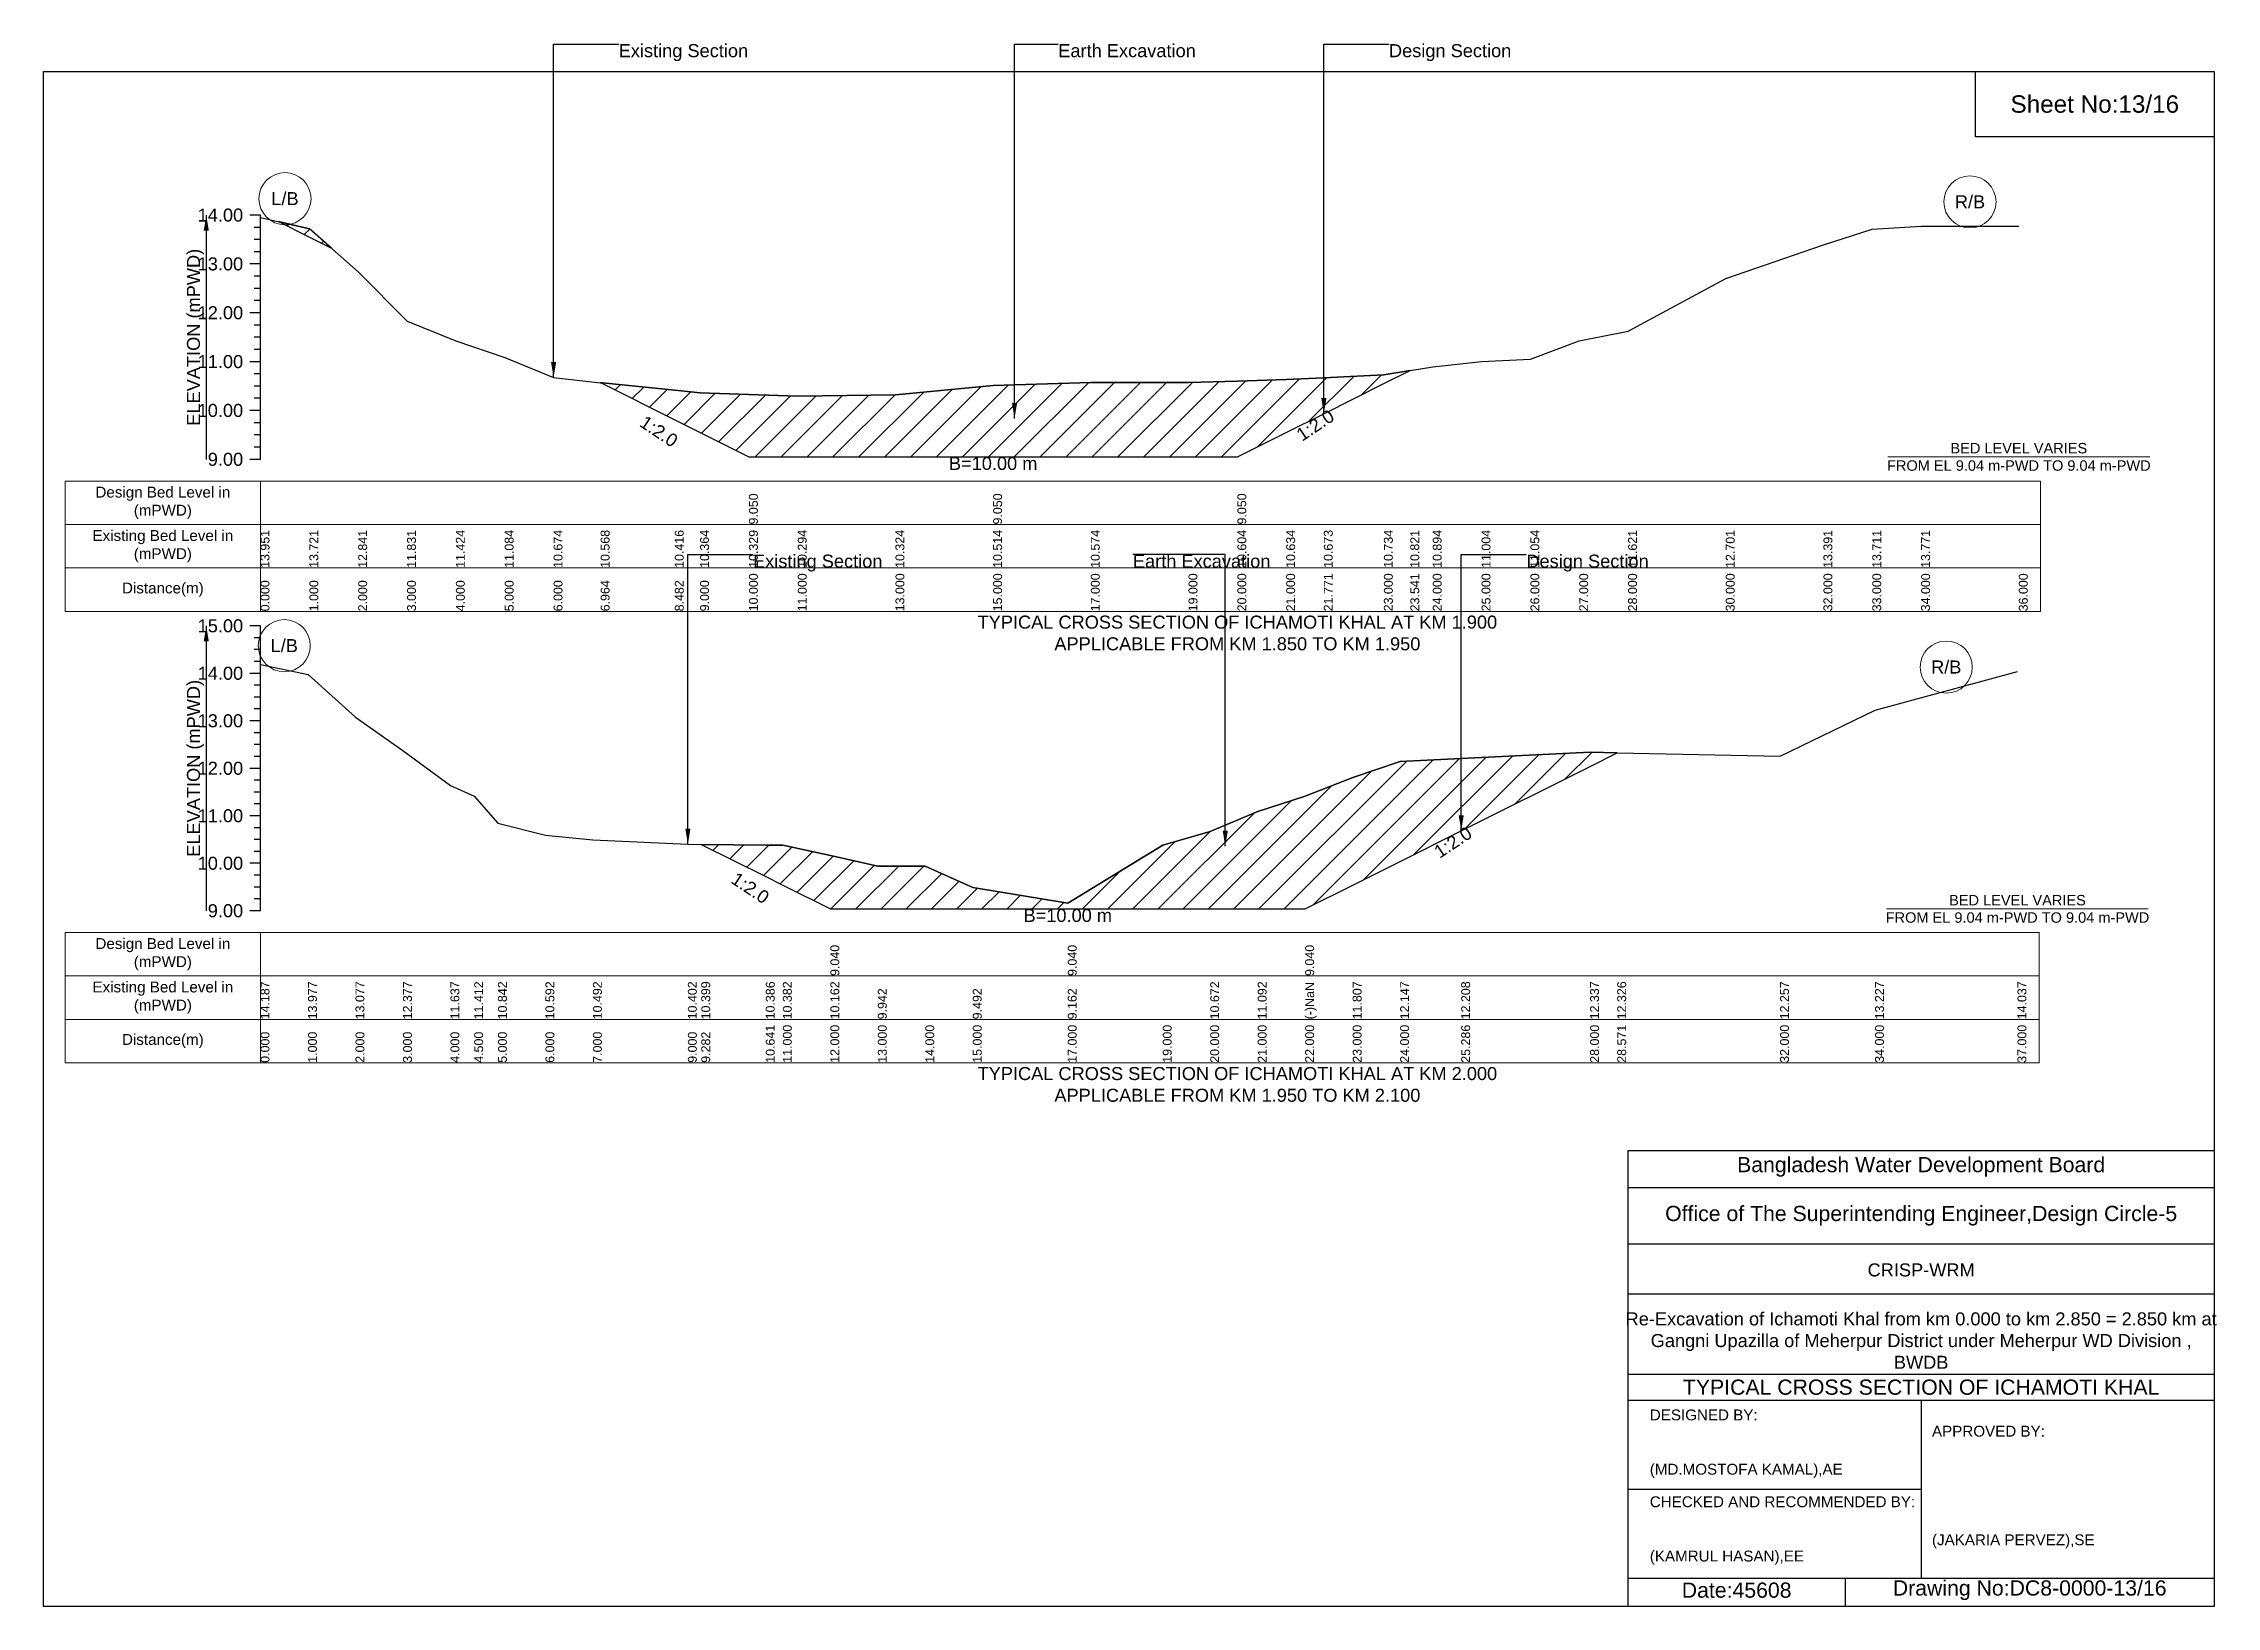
# Model space of a CAD drawing. Header units: inches. Extents: x 91000 to 258009, y -5656 to 391.
# Drawn here: x 220000 to 228009, y -5656 to 104 of the extents above; entities that cross this region are included whole.
import ezdxf

# ---------------------------------------------------------------- set-up
doc = ezdxf.new("R2010")
doc.units = ezdxf.units.IN
doc.header["$LTSCALE"] = 7
doc.header["$MEASUREMENT"] = 0
for name, color, linetype, lineweight in [('Cross section Data Border', 7, 'Continuous', 9), ('Cross Section Labels', 7, 'Continuous', 9), ('Existing_Bed_Level for Xsection', 7, 'Continuous', 25)]:
    doc.layers.add(name, color=color, linetype=linetype, lineweight=lineweight)
doc.styles.get("Standard").update_dxf_attribs({"font": 'arial.ttf'})
doc.dimstyles.get("Standard").update_dxf_attribs({"dimtxt": 0.18, "dimasz": 0.18, "dimexe": 0.18, "dimexo": 0.0625, "dimgap": 0.09, "dimtad": 0, "dimtih": 1, "dimtoh": 1, "dimdec": 4, "dimzin": 0, "dimdsep": 46, "dimtxsty": 'Standard', "dimcen": 0.09, "dimadec": 0, "dimazin": 0, "dimtfac": 1, "dimtdec": 4, "dimtofl": 0, "dimtmove": 0, "dimatfit": 3, "dimfxl": 1, "dimtolj": 1, "dimtzin": 0, "dimarcsym": 0})

msp = doc.modelspace()

# ---------------------------------------------------------------- texts
at = {"attachment_point": 5}
for s, insert, char_height in [('Sheet No:13/16', (227560, -120), 64), ('Bangladesh Water Development Board', (226920, -4036), 56), ('Office of The Superintending Engineer,Design Circle-5', (226920, -4216), 56)]:
    msp.add_mtext(s, dxfattribs=dict(at, insert=insert, char_height=char_height))
for s, insert, char_height, width, attachment_point in [('CRISP-WRM', (226920, -4416), 48, 2240, 5), ('Re-Excavation of Ichamoti Khal from km 0.000 to km 2.850 = 2.850 km at^JGangni Upazilla of Meherpur District under Meherpur WD Division ,^JBWDB', (226920, -4676), 48, 2160, 5), ('TYPICAL CROSS SECTION OF ICHAMOTI KHAL', (226920, -4848), 56, 2240, 5), ('DESIGNED BY:^J^J^J(MD.MOSTOFA KAMAL),AE', (225920, -5056), 40, 1120, 4), ('APPROVED BY:^J^J^J^J^J^J(JAKARIA PERVEZ),SE', (226960, -5216), 40, 1120, 4), ('CHECKED AND RECOMMENDED BY:^J^J^J(KAMRUL HASAN),EE', (225920, -5376), 40, 1120, 4), ('Date:45608', (226240, -5596), 56, 1120, 5), ('Drawing No:DC8-0000-13/16', (227320, -5596), 56, 1760, 5)]:
    msp.add_mtext(s, dxfattribs=dict(insert=insert, char_height=char_height, width=width, attachment_point=attachment_point))
at = {"layer": 'Cross section Data Border', "char_height": 40, "width": 640, "attachment_point": 5}
for s, insert in [('Design Bed Level in (mPWD)', (220440, -1588.9)), ('Existing Bed Level in (mPWD)', (220440, -1748.9)), ('Distance(m)', (220440, -1908.9)), ('Design Bed Level in (mPWD)', (220440, -3252.4)), ('Existing Bed Level in (mPWD)', (220440, -3412.4)), ('Distance(m)', (220440, -3572.4))]:
    msp.add_mtext(s, dxfattribs=dict(at, insert=insert))
at = {"layer": 'Cross Section Labels'}
for s, insert, char_height, attachment_point in [('Existing Section', (222120, 101.1), 48, 1), ('Earth Excavation', (223740, 101.1), 48, 1), ('Design Section', (224958.7, 101.1), 48, 1), ('L/B', (220890, -468.4), 48, 5), ('R/B', (227100, -480.1), 48, 5), ('B=10.00 m', (223500, -1419.9), 48, 2), ('BED LEVEL VARIES ^JFROM EL 9.04 m-PWD TO 9.04 m-PWD', (227280, -1419.9), 38.4, 5), ('Existing Section', (222615, -1779.9), 48, 1), ('Earth Excavation', (224015, -1779.9), 48, 1), ('Design Section', (225465, -1779.9), 48, 1), ('TYPICAL CROSS SECTION OF ICHAMOTI KHAL AT KM 1.900^JAPPLICABLE FROM KM 1.850 TO KM 1.950', (224400, -2068.9), 48, 5), ('L/B', (220887.5, -2115.5), 48, 5), ('R/B', (227012.5, -2194.3), 48, 5), ('BED LEVEL VARIES ^JFROM EL 9.04 m-PWD TO 9.04 m-PWD', (227275, -3085.4), 38.4, 5), ('B=10.00 m', (223775, -3085.4), 48, 2), ('TYPICAL CROSS SECTION OF ICHAMOTI KHAL AT KM 2.000^JAPPLICABLE FROM KM 1.950 TO KM 2.100', (224400, -3732.4), 48, 5)]:
    msp.add_mtext(s, dxfattribs=dict(at, insert=insert, char_height=char_height, attachment_point=attachment_point))
at = {"layer": 'Cross Section Labels', "char_height": 48, "attachment_point": 2}
for insert, rotation in [((222281.8, -1305.8), 326.30993), ((224673.7, -1283.1), 33.69007), ((225181.2, -2819.7), 33.69007), ((222618.4, -2988.3), 326.30993)]:
    msp.add_mtext('1:2.0', dxfattribs=dict(at, insert=insert, rotation=rotation))
at = {"layer": 'Existing_Bed_Level for Xsection', "char_height": 48, "attachment_point": 6}
for s, insert in [('14.00', (220736, -528.9)), ('13.00', (220736, -708.9)), ('12.00', (220736, -888.9)), ('11.00', (220736, -1068.9)), ('10.00', (220736, -1248.9)), ('9.00', (220736, -1428.9)), ('15.00', (220736, -2042.4)), ('14.00', (220736, -2217.4)), ('13.00', (220736, -2392.4)), ('12.00', (220736, -2567.4)), ('11.00', (220736, -2742.4)), ('10.00', (220736, -2917.4)), ('9.00', (220736, -3092.4))]:
    msp.add_mtext(s, dxfattribs=dict(at, insert=insert))
at = {"layer": 'Existing_Bed_Level for Xsection', "rotation": 90}
for s, insert, char_height, attachment_point in [('ELEVATION (mPWD)', (220560, -978.9), 48, 5), ('9.050', (222600, -1668.9), 32.8, 1), ('9.050', (223500, -1668.9), 32.8, 1), ('9.050', (224400, -1668.9), 32.8, 1), ('13.951', (220800, -1828.9), 32.8, 1), ('13.721', (220980, -1828.9), 32.8, 1), ('12.841', (221160, -1828.9), 32.8, 1), ('11.831', (221340, -1828.9), 32.8, 1), ('11.424', (221520, -1828.9), 32.8, 1), ('11.084', (221700, -1828.9), 32.8, 1), ('10.674', (221880, -1828.9), 32.8, 1), ('10.568', (222053.5, -1828.9), 32.8, 1), ('10.416', (222326.8, -1828.9), 32.8, 1), ('10.364', (222420, -1828.9), 32.8, 1), ('10.329', (222600, -1828.9), 32.8, 1), ('10.294', (222780, -1828.9), 32.8, 1), ('10.324', (223140, -1828.9), 32.8, 1), ('10.514', (223500, -1828.9), 32.8, 1), ('10.574', (223860, -1828.9), 32.8, 1), ('10.604', (224400, -1828.9), 32.8, 1), ('10.634', (224580, -1828.9), 32.8, 1), ('10.673', (224718.7, -1828.9), 32.8, 1), ('10.734', (224940, -1828.9), 32.8, 1), ('10.821', (225037.4, -1828.9), 32.8, 1), ('10.894', (225120, -1828.9), 32.8, 1), ('11.004', (225300, -1828.9), 32.8, 1), ('11.054', (225480, -1828.9), 32.8, 1), ('11.621', (225840, -1828.9), 32.8, 1), ('12.701', (226200, -1828.9), 32.8, 1), ('13.391', (226560, -1828.9), 32.8, 1), ('13.711', (226740, -1828.9), 32.8, 1), ('13.771', (226920, -1828.9), 32.8, 1), ('0.000', (220800, -1988.9), 32.8, 1), ('1.000', (220980, -1988.9), 32.8, 1), ('2.000', (221160, -1988.9), 32.8, 1), ('3.000', (221340, -1988.9), 32.8, 1), ('4.000', (221520, -1988.9), 32.8, 1), ('5.000', (221700, -1988.9), 32.8, 1), ('6.000', (221880, -1988.9), 32.8, 1), ('6.964', (222053.5, -1988.9), 32.8, 1), ('8.482', (222326.8, -1988.9), 32.8, 1), ('9.000', (222420, -1988.9), 32.8, 1), ('10.000', (222600, -1988.9), 32.8, 1), ('11.000', (222780, -1988.9), 32.8, 1), ('13.000', (223140, -1988.9), 32.8, 1), ('15.000', (223500, -1988.9), 32.8, 1), ('17.000', (223860, -1988.9), 32.8, 1), ('19.000', (224220, -1988.9), 32.8, 1), ('20.000', (224400, -1988.9), 32.8, 1), ('21.000', (224580, -1988.9), 32.8, 1), ('21.771', (224718.7, -1988.9), 32.8, 1), ('23.000', (224940, -1988.9), 32.8, 1), ('23.541', (225037.4, -1988.9), 32.8, 1), ('24.000', (225120, -1988.9), 32.8, 1), ('25.000', (225300, -1988.9), 32.8, 1), ('26.000', (225480, -1988.9), 32.8, 1), ('27.000', (225660, -1988.9), 32.8, 1), ('28.000', (225840, -1988.9), 32.8, 1), ('30.000', (226200, -1988.9), 32.8, 1), ('32.000', (226560, -1988.9), 32.8, 1), ('33.000', (226740, -1988.9), 32.8, 1), ('34.000', (226920, -1988.9), 32.8, 1), ('36.000', (227280, -1988.9), 32.8, 1), ('ELEVATION (mPWD)', (220560, -2567.4), 48, 5), ('9.040', (222900, -3332.4), 32.8, 1), ('9.040', (223775, -3332.4), 32.8, 1), ('9.040', (224650, -3332.4), 32.8, 1), ('14.187', (220800, -3492.4), 32.8, 1), ('13.977', (220975, -3492.4), 32.8, 1), ('13.077', (221150, -3492.4), 32.8, 1), ('12.377', (221325, -3492.4), 32.8, 1), ('11.637', (221500, -3492.4), 32.8, 1), ('11.412', (221587.5, -3492.4), 32.8, 1), ('10.842', (221675, -3492.4), 32.8, 1), ('10.592', (221850, -3492.4), 32.8, 1), ('10.492', (222025, -3492.4), 32.8, 1), ('10.402', (222375, -3492.4), 32.8, 1), ('10.399', (222424.3, -3492.4), 32.8, 1), ('10.386', (222662.1, -3492.4), 32.8, 1), ('10.382', (222725, -3492.4), 32.8, 1), ('10.162', (222900, -3492.4), 32.8, 1), ('10.672', (224300, -3492.4), 32.8, 1), ('11.092', (224475, -3492.4), 32.8, 1), ('(-)NaN', (224650, -3492.4), 32.8, 1), ('11.807', (224825, -3492.4), 32.8, 1), ('12.147', (225000, -3492.4), 32.8, 1), ('12.208', (225225, -3492.4), 32.8, 1), ('12.337', (225700, -3492.4), 32.8, 1), ('12.326', (225800, -3492.4), 32.8, 1), ('12.257', (226400, -3492.4), 32.8, 1), ('13.227', (226750, -3492.4), 32.8, 1), ('14.037', (227275, -3492.4), 32.8, 1), ('9.942', (223075, -3492.4), 32.8, 1), ('9.492', (223425, -3492.4), 32.8, 1), ('9.162', (223775, -3492.4), 32.8, 1), ('10.641', (222662.1, -3652.4), 32.8, 1), ('11.000', (222725, -3652.4), 32.8, 1), ('12.000', (222900, -3652.4), 32.8, 1), ('13.000', (223075, -3652.4), 32.8, 1), ('14.000', (223250, -3652.4), 32.8, 1), ('15.000', (223425, -3652.4), 32.8, 1), ('17.000', (223775, -3652.4), 32.8, 1), ('19.000', (224125, -3652.4), 32.8, 1), ('20.000', (224300, -3652.4), 32.8, 1), ('21.000', (224475, -3652.4), 32.8, 1), ('22.000', (224650, -3652.4), 32.8, 1), ('23.000', (224825, -3652.4), 32.8, 1), ('24.000', (225000, -3652.4), 32.8, 1), ('25.286', (225225, -3652.4), 32.8, 1), ('28.000', (225700, -3652.4), 32.8, 1), ('28.571', (225800, -3652.4), 32.8, 1), ('32.000', (226400, -3652.4), 32.8, 1), ('34.000', (226750, -3652.4), 32.8, 1), ('37.000', (227275, -3652.4), 32.8, 1), ('0.000', (220800, -3652.4), 32.8, 1), ('1.000', (220975, -3652.4), 32.8, 1), ('2.000', (221150, -3652.4), 32.8, 1), ('3.000', (221325, -3652.4), 32.8, 1), ('4.000', (221500, -3652.4), 32.8, 1), ('4.500', (221587.5, -3652.4), 32.8, 1), ('5.000', (221675, -3652.4), 32.8, 1), ('6.000', (221850, -3652.4), 32.8, 1), ('7.000', (222025, -3652.4), 32.8, 1), ('9.000', (222375, -3652.4), 32.8, 1), ('9.282', (222424.3, -3652.4), 32.8, 1)]:
    msp.add_mtext(s, dxfattribs=dict(at, insert=insert, char_height=char_height, attachment_point=attachment_point))

# ---------------------------------------------------------------- hatches: boundary and pattern name
at = {"layer": 'Existing_Bed_Level for Xsection'}
h = msp.add_hatch(dxfattribs=at)
h.set_pattern_fill('ANSI31', color=256, scale=540, style=0)
h.paths.add_polyline_path([(220866, -552.9), (220980, -609.9), (221061, -650.4), (220980, -579.1)])
h = msp.add_hatch(dxfattribs=at)
h.set_pattern_fill('ANSI31', color=256, scale=540, style=0)
h.paths.add_polyline_path([(222053.5, -1146.7), (222060, -1149.9), (222326.8, -1283.3), (222420, -1329.9), (222600, -1419.9), (222780, -1419.9), (223140, -1419.9), (223500, -1419.9), (223860, -1419.9), (224220, -1419.9), (224400, -1419.9), (224580, -1329.9), (224718.7, -1260.6), (224940, -1149.9), (225037.4, -1101.2), (224940, -1116.8), (224718.7, -1127.9), (224580, -1134.8), (224400, -1140.2), (224220, -1145.6), (223860, -1145.6), (223500, -1156.4), (223140, -1190.6), (222780, -1196), (222600, -1189.7), (222420, -1183.4), (222326.8, -1174.1), (222060, -1147.4)])
h = msp.add_hatch(dxfattribs=at)
h.set_pattern_fill('ANSI31', color=256, scale=525, style=0)
h.paths.add_polyline_path([(222424.3, -2847.5), (222662.1, -2966.4), (222725, -2997.9), (222900, -3085.4), (223075, -3085.4), (223250, -3085.4), (223425, -3085.4), (223775, -3085.4), (224125, -3085.4), (224300, -3085.4), (224475, -3085.4), (224650, -3085.4), (224825, -2997.9), (225000, -2910.4), (225225, -2797.9), (225700, -2560.4), (225800, -2510.4), (225700, -2508.4), (225225, -2530.9), (225000, -2541.6), (224825, -2601.1), (224650, -2670.3), (224475, -2726.3), (224300, -2799.8), (224125, -2850.5), (223775, -3064), (223425, -3006.2), (223250, -2927.5), (223075, -2927.5), (222900, -2889), (222725, -2850.5), (222662.1, -2849.9)])

# ---------------------------------------------------------------- linework, layer by layer
for points in [[(220000, 0), (228000, 0), (228000, -5656), (220000, -5656)], [(227120, 0), (228000, 0), (228000, -240), (227120, -240)]]:
    msp.add_lwpolyline(points, close=True)
for points in [[(225840, -5656), (225840, -3976), (228000, -3976)], [(225840, -4112), (228000, -4112)], [(225840, -4320), (228000, -4320)], [(225840, -4504), (228000, -4504)], [(225840, -4800), (228000, -4800)], [(225840, -4896), (228000, -4896)], [(226920, -4896), (226920, -5552)], [(225840, -5224), (226920, -5224)], [(225840, -5552), (228000, -5552)], [(226640, -5552), (226640, -5656)]]:
    msp.add_lwpolyline(points)
at = {"layer": 'Cross section Data Border'}
for points in [[(220080, -1508.9), (227360, -1508.9), (227360, -1988.9), (220080, -1988.9)], [(220080, -3172.4), (227355, -3172.4), (227355, -3652.4), (220080, -3652.4)]]:
    msp.add_lwpolyline(points, close=True, dxfattribs=at)
for points in [[(220800, -1508.9), (220800, -1988.9)], [(220080, -1668.9), (227360, -1668.9)], [(220080, -1828.9), (227360, -1828.9)], [(220800, -3172.4), (220800, -3652.4)], [(220080, -3332.4), (227355, -3332.4)], [(220080, -3492.4), (227355, -3492.4)]]:
    msp.add_lwpolyline(points, dxfattribs=at)
at = {"layer": 'Cross Section Labels'}
for points in [[(226797.8, -1419.9), (227762.2, -1419.9)], [(226792.8, -3085.4), (227757.2, -3085.4)]]:
    msp.add_lwpolyline(points, dxfattribs=at)
for centre in [(220890, -468.4), (227100, -480.1), (220887.5, -2115.5), (227012.5, -2194.3)]:
    msp.add_circle(centre, 96, dxfattribs=at)
at = {"layer": 'Existing_Bed_Level for Xsection'}
for points in [[(220800, -528.9), (220760, -528.9)], [(220800, -1428.9), (220800, -1248.9), (220800, -1068.9), (220800, -888.9), (220800, -708.9), (220800, -528.9)], [(220800, -537.7), (220980, -579.1), (221160, -737.5), (221340, -919.3), (221520, -992.6), (221700, -1053.8), (221880, -1127.6), (222053.5, -1146.7), (222060, -1147.4), (222326.8, -1174.1), (222420, -1183.4), (222600, -1189.7), (222600, -1189.7), (222780, -1196), (223140, -1190.6), (223500, -1156.4), (223500, -1156.4), (223860, -1145.6), (224220, -1145.6), (224400, -1140.2), (224400, -1140.2), (224580, -1134.8), (224718.7, -1127.9), (224940, -1116.8), (225037.4, -1101.2), (225120, -1088), (225300, -1068.2), (225480, -1059.2), (225660, -992.6), (225840, -957.1), (226200, -762.7), (226560, -638.5), (226740, -580.9), (226920, -570.1), (227280, -570.1)], [(220800, -573.9), (220776, -573.9)], [(220800, -618.9), (220776, -618.9)], [(220800, -708.9), (220760, -708.9)], [(220800, -663.9), (220776, -663.9)], [(220800, -753.9), (220776, -753.9)], [(220800, -798.9), (220776, -798.9)], [(220800, -843.9), (220776, -843.9)], [(220800, -888.9), (220760, -888.9)], [(220800, -933.9), (220776, -933.9)], [(220800, -978.9), (220776, -978.9)], [(220800, -1023.9), (220776, -1023.9)], [(220800, -1068.9), (220760, -1068.9)], [(220800, -1113.9), (220776, -1113.9)], [(220800, -1158.9), (220776, -1158.9)], [(220800, -1248.9), (220760, -1248.9)], [(220800, -1203.9), (220776, -1203.9)], [(220800, -1293.9), (220776, -1293.9)], [(220800, -1338.9), (220776, -1338.9)], [(220800, -1428.9), (220760, -1428.9)], [(220800, -1383.9), (220776, -1383.9)], [(220800, -2042.4), (220760, -2042.4)], [(220800, -3092.4), (220800, -2917.4), (220800, -2742.4), (220800, -2567.4), (220800, -2392.4), (220800, -2217.4), (220800, -2042.4)], [(220800, -2086.1), (220776, -2086.1)], [(220800, -2129.9), (220776, -2129.9)], [(220800, -2217.4), (220760, -2217.4)], [(220800, -2173.6), (220776, -2173.6)], [(220800, -2184.6), (220975, -2221.4), (221150, -2378.9), (221325, -2501.4), (221500, -2630.9), (221587.5, -2670.3), (221675, -2770), (221850, -2813.8), (222025, -2831.3), (222375, -2847), (222424.3, -2847.5), (222662.1, -2849.9), (222725, -2850.5), (222900, -2889), (222900, -2889), (223075, -2927.5), (223250, -2927.5), (223425, -3006.2), (223775, -3064), (223775, -3064), (224125, -2850.5), (224300, -2799.8), (224475, -2726.3), (224650, -2670.3), (224650, -2670.3), (224825, -2601.1), (225000, -2541.6), (225225, -2530.9), (225700, -2508.4), (225800, -2510.4), (226400, -2522.4), (226750, -2352.6), (227275, -2210.9)], [(220800, -2261.1), (220776, -2261.1)], [(220800, -2304.9), (220776, -2304.9)], [(220800, -2392.4), (220760, -2392.4)], [(220800, -2348.6), (220776, -2348.6)], [(220800, -2436.1), (220776, -2436.1)], [(220800, -2479.9), (220776, -2479.9)], [(220800, -2523.6), (220776, -2523.6)], [(220800, -2567.4), (220760, -2567.4)], [(220800, -2611.1), (220776, -2611.1)], [(220800, -2654.9), (220776, -2654.9)], [(220800, -2698.6), (220776, -2698.6)], [(220800, -2742.4), (220760, -2742.4)], [(220800, -2786.1), (220776, -2786.1)], [(220800, -2829.9), (220776, -2829.9)], [(220800, -2873.6), (220776, -2873.6)], [(220800, -2917.4), (220760, -2917.4)], [(220800, -2961.1), (220776, -2961.1)], [(220800, -3004.9), (220776, -3004.9)], [(220800, -3092.4), (220760, -3092.4)], [(220800, -3048.6), (220776, -3048.6)]]:
    msp.add_lwpolyline(points, dxfattribs=at)
for points in [[(220866, -552.9), (220980, -609.9), (221061, -650.4), (220980, -579.1)], [(222053.5, -1146.7), (222060, -1149.9), (222326.8, -1283.3), (222420, -1329.9), (222600, -1419.9), (222600, -1419.9), (222780, -1419.9), (223140, -1419.9), (223500, -1419.9), (223500, -1419.9), (223860, -1419.9), (224220, -1419.9), (224400, -1419.9), (224400, -1419.9), (224580, -1329.9), (224718.7, -1260.6), (224940, -1149.9), (225037.4, -1101.2), (224940, -1116.8), (224718.7, -1127.9), (224580, -1134.8), (224400, -1140.2), (224400, -1140.2), (224220, -1145.6), (223860, -1145.6), (223500, -1156.4), (223500, -1156.4), (223140, -1190.6), (222780, -1196), (222600, -1189.7), (222600, -1189.7), (222420, -1183.4), (222326.8, -1174.1), (222060, -1147.4)], [(222424.3, -2847.5), (222424.3, -2847.5), (222662.1, -2966.4), (222725, -2997.9), (222900, -3085.4), (222900, -3085.4), (223075, -3085.4), (223250, -3085.4), (223425, -3085.4), (223775, -3085.4), (223775, -3085.4), (224125, -3085.4), (224300, -3085.4), (224475, -3085.4), (224650, -3085.4), (224650, -3085.4), (224825, -2997.9), (225000, -2910.4), (225225, -2797.9), (225700, -2560.4), (225800, -2510.4), (225800, -2510.4), (225800, -2510.4), (225700, -2508.4), (225225, -2530.9), (225000, -2541.6), (224825, -2601.1), (224650, -2670.3), (224650, -2670.3), (224475, -2726.3), (224300, -2799.8), (224125, -2850.5), (223775, -3064), (223775, -3064), (223425, -3006.2), (223250, -2927.5), (223075, -2927.5), (222900, -2889), (222900, -2889), (222725, -2850.5), (222662.1, -2849.9), (222424.3, -2847.5)]]:
    msp.add_lwpolyline(points, close=True, dxfattribs=at)

msp.set_redraw_order([(e.dxf.handle, doc.entitydb.next_handle()) for e in msp.query("TEXT MTEXT ATTDEF DIMENSION ARC_DIMENSION")])  # texts and dimensions are drawn at this point

# ---------------------------------------------------------------- leaders
at = {"layer": 'Cross Section Labels', "annotation_type": 0, "has_hookline": 1}
for points, hookline_direction, text_width in [([(221880, -1127.6), (221880, 101.1), (222119.9, 101.1)], 0, 467.2), ([(223578.7, -1278.9), (223578.7, 101.1), (223739.9, 101.1)], 0, 497), ([(224718.7, -1260.6), (224718.7, 101.1), (224958.6, 101.1)], 0, 441.2), ([(222375, -2847), (222375, -1779.9), (222614.9, -1779.9)], 0, 467.2), ([(224355.4, -2854.4), (224355.4, -1779.9), (224015.1, -1779.9)], 1, 497), ([(225225, -2797.9), (225225, -1779.9), (225464.9, -1779.9)], 0, 441.2)]:
    msp.add_leader(points, dimstyle='Standard', override={"dimasz": 57.6}, dxfattribs=dict(at, hookline_direction=hookline_direction, text_width=text_width))
at = {"layer": 'Existing_Bed_Level for Xsection'}
for points in [[(220600, -528.9), (220600, -1428.9)], [(220600, -2042.4), (220600, -3092.4)]]:
    msp.add_leader(points, dimstyle='Standard', override={"dimasz": 57.6}, dxfattribs=at)

doc.saveas('drawing.dxf')
